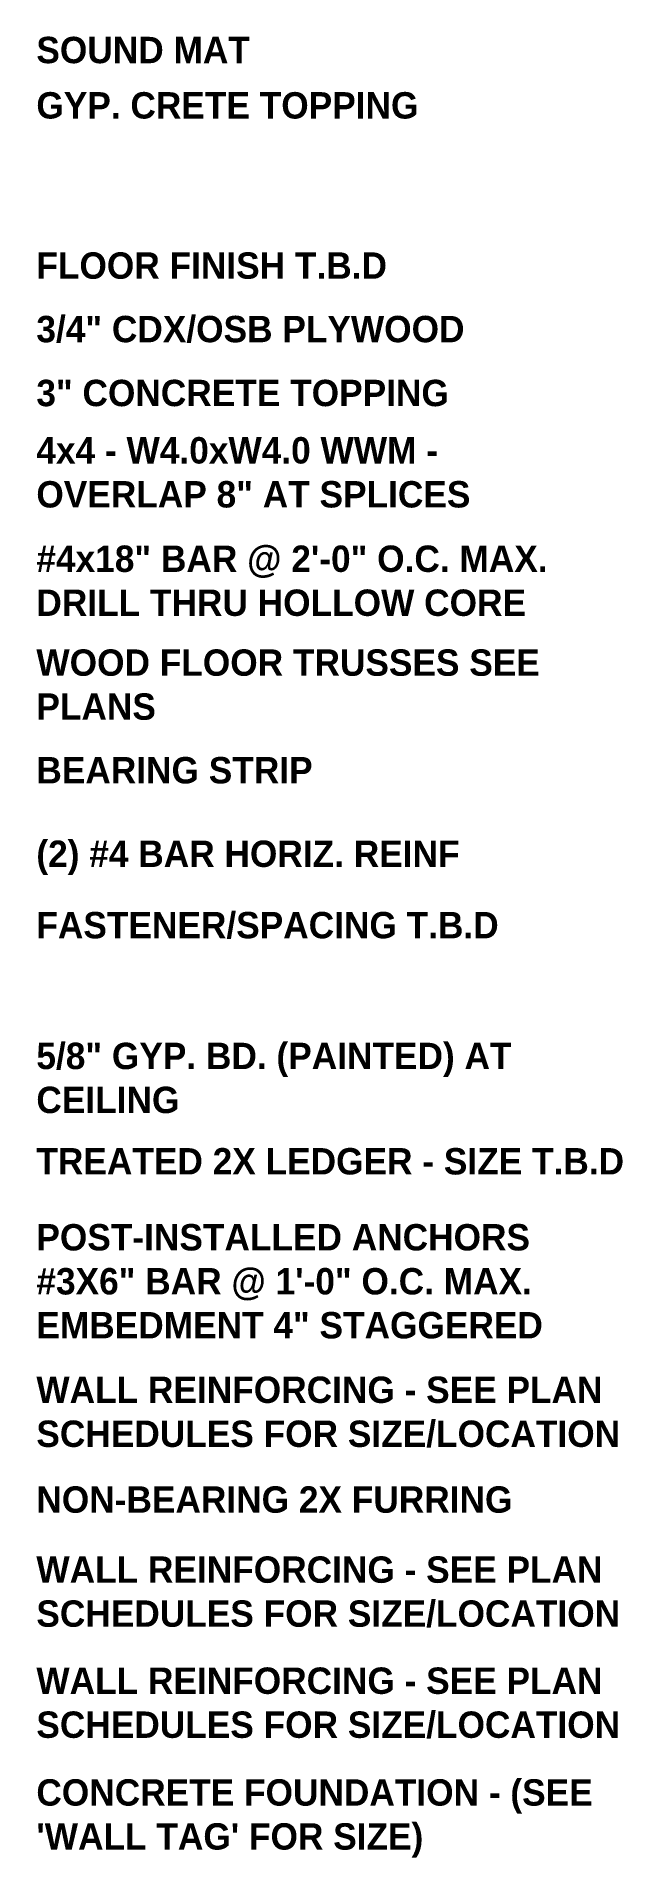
# Model space of a CAD drawing. Header units: inches. Extents: x -16566 to 235, y -92 to 81.
# Drawn here: x 218.4 to 235.1, y -91.4 to -39.6 of the extents above; entities that cross this region are included whole.
import ezdxf

# ---------------------------------------------------------------- set-up
doc = ezdxf.new("R2010")
doc.units = ezdxf.units.IN
doc.header["$MEASUREMENT"] = 0
doc.layers.add('A-ANNO-IDEN', color=131, linetype='Continuous', lineweight=30)
doc.styles.add('Century Gothic_B_1', font='', dxfattribs={"height": 0.75})
doc.styles.get('Century Gothic_B_1').set_extended_font_data('Century Gothic', bold=True)

msp = doc.modelspace()

# ---------------------------------------------------------------- texts
at = {"layer": 'A-ANNO-IDEN', "lineweight": 9, "char_height": 0.75, "attachment_point": 1, "style": 'Century Gothic_B_1'}
for s, insert, width in [('SOUND MAT', (218.41037, -39.65669), 7.474), ('GYP. CRETE TOPPING', (218.41037, -41.22996), 12.827), ('FLOOR FINISH T.B.D', (218.41037, -45.78349), 11.53925), ('3/4" CDX/OSB PLYWOOD', (218.41037, -47.58873), 15.453), ('3" CONCRETE TOPPING', (218.41037, -49.40527), 14.0895), ('4x4 - W4.0xW4.0 WWM -', (218.41037, -51.03566), 14.847), ('OVERLAP 8" AT SPLICES', (218.41037, -52.28566), 14.11475), ('#4x18" BAR @ 2\'-0" O.C. MAX.', (218.41037, -54.11705), 18.25575), ('DRILL THRU HOLLOW CORE', (218.41037, -55.36705), 16.059), ('WOOD FLOOR TRUSSES SEE', (218.41037, -57.06921), 16.28625), ('PLANS', (218.41037, -58.31921), 3.8885), ('BEARING STRIP', (218.41037, -60.12879), 8.96375), ('(2) #4 BAR HORIZ. REINF', (218.41037, -62.5029), 14.544), ('FASTENER/SPACING T.B.D', (218.41037, -64.53191), 15.47825), ('5/8" GYP. BD. (PAINTED) AT', (218.41037, -68.24948), 16.48825), ('CEILING', (218.41037, -69.49948), 4.9995), ('TREATED 2X LEDGER - SIZE T.B.D', (218.41037, -71.24425), 18.91225), ('POST-INSTALLED ANCHORS', (218.41037, -73.40428), 16.43775), ('#3X6" BAR @ 1\'-0" O.C. MAX.', (218.41037, -74.65428), 17.675), ('EMBEDMENT 4" STAGGERED', (218.41037, -75.90428), 16.79125), ('WALL REINFORCING - SEE PLAN', (218.41037, -77.73895), 19.0385), ('SCHEDULES FOR SIZE/LOCATION', (218.41037, -78.98895), 19.56875), ('NON-BEARING 2X FURRING', (218.41037, -80.85919), 16.766), ('WALL REINFORCING - SEE PLAN', (218.41037, -82.85095), 19.0385), ('SCHEDULES FOR SIZE/LOCATION', (218.41037, -84.10095), 19.56875), ('WALL REINFORCING - SEE PLAN', (218.41037, -86.00852), 19.0385), ('SCHEDULES FOR SIZE/LOCATION', (218.41037, -87.25852), 19.56875), ('CONCRETE FOUNDATION - (SEE', (218.41037, -89.1851), 19.11425), ("'WALL TAG' FOR SIZE)", (218.41037, -90.4351), 12.726)]:
    msp.add_mtext(s, dxfattribs=dict(at, insert=insert, width=width))

doc.saveas('drawing.dxf')
